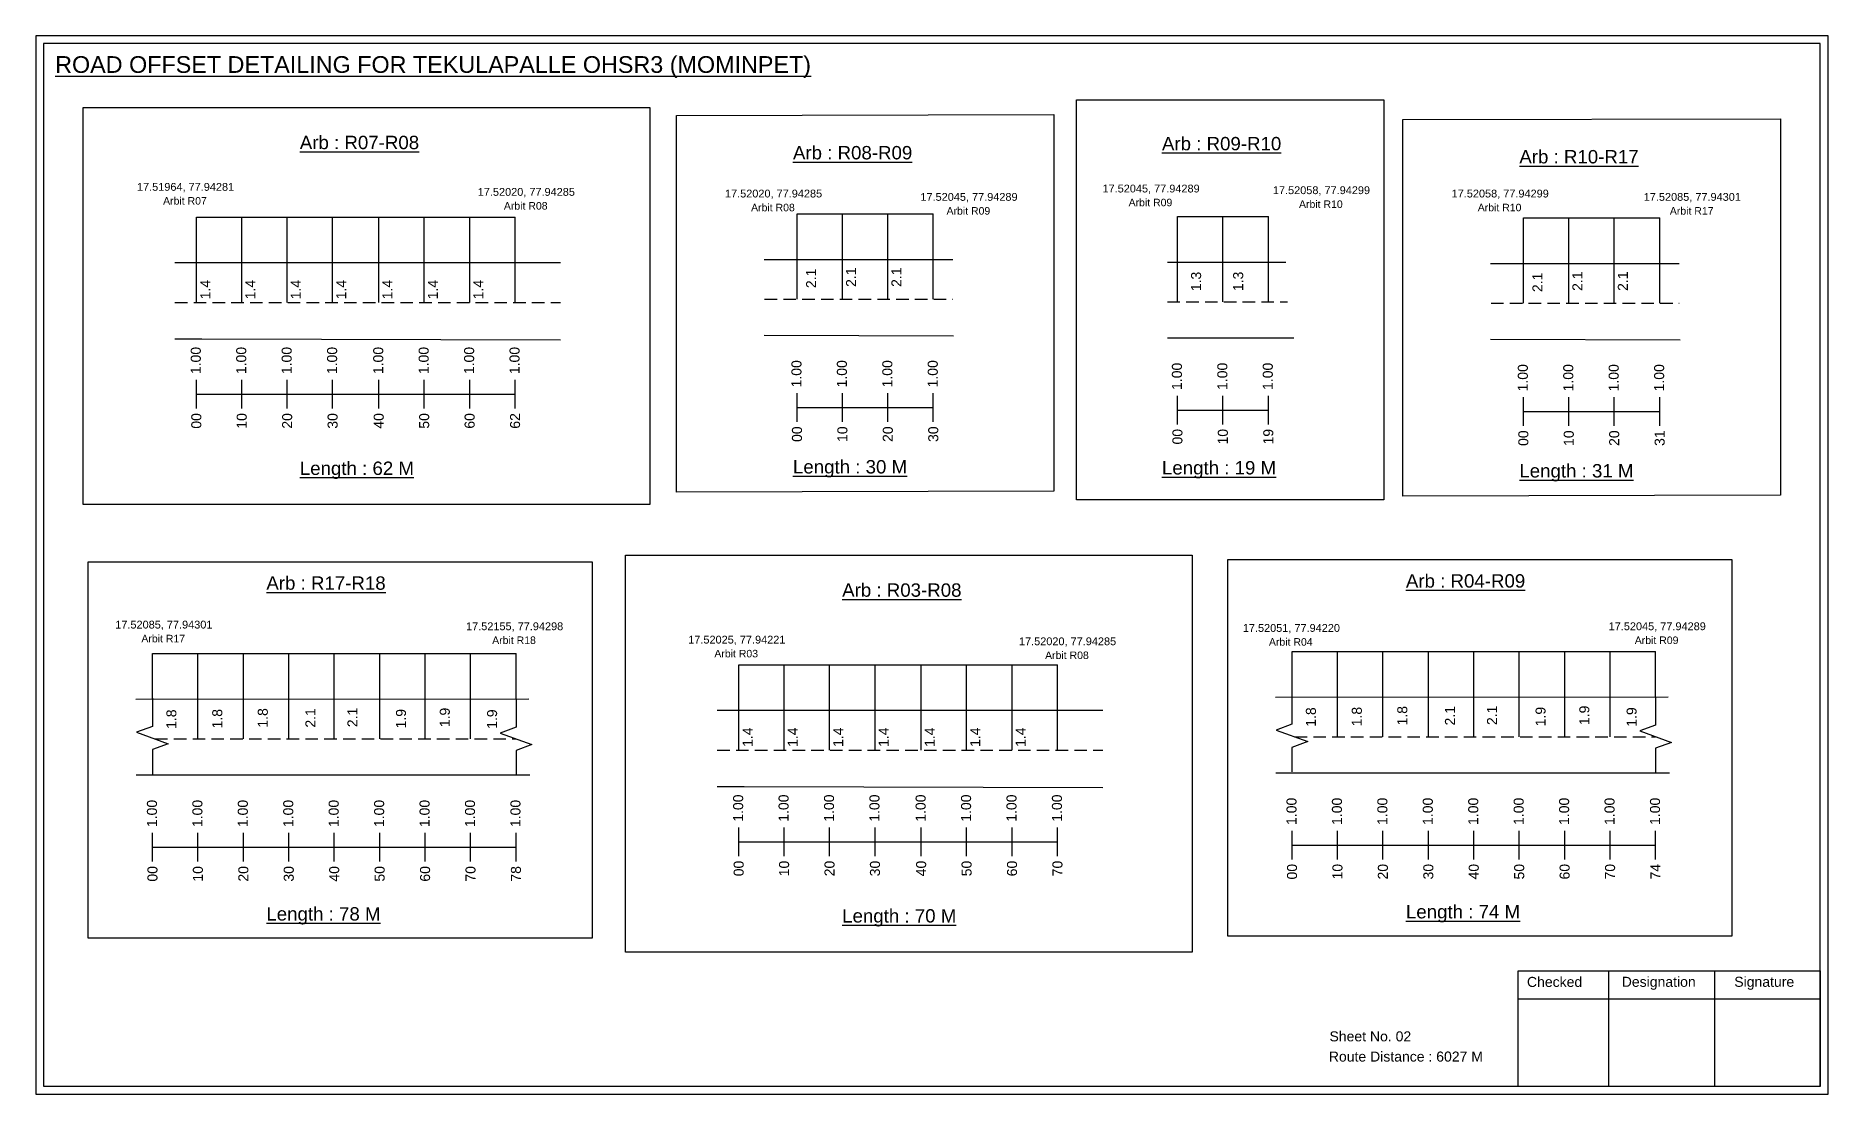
# Model space of a CAD drawing. Header units: inches. Extents: x 1972 to 9977, y 79 to 2755.
# Drawn here: x 6577 to 7114, y 181 to 498 of the extents above; entities that cross this region are included whole.
import ezdxf

# ---------------------------------------------------------------- set-up
doc = ezdxf.new("R2010")
doc.units = ezdxf.units.IN
doc.header["$MEASUREMENT"] = 0
doc.linetypes.add('DASHED2', pattern=[0.375, 0.25, -0.125])
doc.layers.add('PDF_Geometry', color=7, linetype='Continuous')
doc.layers.add('PDF_Text', color=5, linetype='Continuous')
doc.styles.add('PDF Arial', font='arial.ttf')
doc.styles.get("Standard").update_dxf_attribs({"font": 'arial.ttf'})

msp = doc.modelspace()

# ---------------------------------------------------------------- texts
at = {"color": 242, "true_color": 0xcd2027}
for s, height, p in [('%%UROAD OFFSET DETAILING FOR TEKULAPALLE OHSR3 (MOMINPET)', 5, (6582.98, 486.46)), ('%%UArb : R07-R08', 4, (6656.21, 463.63)), ('%%UArb : R09-R10', 4, (6914.27, 463.28)), ('%%UArb : R08-R09', 4, (6803.82, 460.57)), ('%%UArb : R10-R17', 4, (7021.24, 459.37)), ('%%ULength : 62 M', 4, (6656.21, 366.13)), ('%%ULength : 30 M', 4, (6803.82, 366.57)), ('%%ULength : 19 M', 4, (6914.27, 366.28)), ('%%ULength : 31 M', 4, (7021.24, 365.37)), ('%%UArb : R17-R18', 4, (6646.2, 331.78)), ('%%UArb : R03-R08', 4, (6818.55, 329.68)), ('%%UArb : R04-R09', 4, (6987.29, 332.42)), ('%%ULength : 78 M', 4, (6646.2, 232.78)), ('%%ULength : 70 M', 4, (6818.55, 232.18)), ('%%ULength : 74 M', 4, (6987.29, 233.42))]:
    msp.add_text(s, height=height, dxfattribs=at).set_placement(p)
at = {"color": 5}
for s, height, p in [('17.51964, 77.94281', 2.34, (6607.47, 451.17)), ('17.52020, 77.94285', 2.34, (6709.47, 449.67)), ('17.52020, 77.94285', 2.34, (6783.47, 449.17)), ('17.52045, 77.94289', 2.34, (6896.47, 450.67)), ('17.52058, 77.94299', 2.34, (6947.47, 450.17)), ('17.52058, 77.94299', 2.34, (7000.97, 449.17)), ('Arbit R07', 2.246, (6615.29, 447.04)), ('Arbit R08', 2.246, (6717.29, 445.54)), ('Arbit R08', 2.246, (6791.29, 445.04)), ('17.52045, 77.94289', 2.34, (6841.97, 448.17)), ('Arbit R09', 2.246, (6849.79, 444.04)), ('Arbit R09', 2.246, (6904.29, 446.54)), ('Arbit R10', 2.246, (6955.29, 446.04)), ('Arbit R10', 2.246, (7008.79, 445.04)), ('17.52085, 77.94301', 2.34, (7058.47, 448.17)), ('Arbit R17', 2.246, (7066.29, 444.04)), ('17.52085, 77.94301', 2.34, (6600.97, 320.17)), ('17.52155, 77.94298', 2.34, (6705.97, 319.67)), ('17.52045, 77.94289', 2.34, (7047.97, 319.67)), ('Arbit R17', 2.246, (6608.79, 316.04)), ('Arbit R18', 2.246, (6713.79, 315.54)), ('17.52025, 77.94221', 2.34, (6772.47, 315.67)), ('17.52020, 77.94285', 2.34, (6871.47, 315.17)), ('17.52051, 77.94220', 2.34, (6938.47, 319.17)), ('Arbit R04', 2.246, (6946.29, 315.04)), ('Arbit R09', 2.246, (7055.79, 315.54)), ('Arbit R03', 2.246, (6780.29, 311.54)), ('Arbit R08', 2.246, (6879.29, 311.04))]:
    msp.add_text(s, height=height, dxfattribs=at).set_placement(p)
for s, p in [('1.4', (6629.42, 418.69)), ('1.4', (6642.91, 418.69)), ('1.4', (6656.51, 418.69)), ('1.4', (6670.11, 418.69)), ('1.4', (6683.93, 418.69)), ('1.4', (6697.53, 418.69)), ('1.4', (6711.13, 418.69)), ('2.1', (6810.75, 422.04)), ('2.1', (6822.7, 422.4)), ('2.1', (6836.3, 422.4)), ('1.3', (6925.99, 421.11)), ('1.3', (6938.58, 421.14)), ('2.1', (7028.17, 420.84)), ('2.1', (7040.12, 421.2)), ('2.1', (7053.72, 421.2)), ('1.8', (6619.26, 290.13)), ('1.8', (6633, 290.26)), ('1.8', (6646.62, 290.51)), ('2.1', (6660.88, 290.51)), ('2.1', (6673.47, 290.64)), ('1.9', (6687.99, 290.26)), ('1.9', (6701.1, 290.64)), ('1.9', (6715.26, 290.14)), ('1.8', (6960.34, 290.77)), ('1.8', (6974.09, 290.9)), ('1.8', (6987.71, 291.15)), ('2.1', (7001.97, 291.15)), ('2.1', (7014.56, 291.28)), ('1.9', (7029.08, 290.9)), ('1.9', (7042.18, 291.28)), ('1.9', (7056.34, 290.78)), ('1.4', (6791.76, 284.74)), ('1.4', (6805.26, 284.74)), ('1.4', (6818.86, 284.74)), ('1.4', (6832.46, 284.74)), ('1.4', (6846.27, 284.74)), ('1.4', (6859.87, 284.74)), ('1.4', (6873.47, 284.74))]:
    msp.add_text(s, height=3, rotation=90).set_placement(p)
at = {"color": 217, "true_color": 0x93278f}
for s, p in [('1.00', (6626.57, 396.29)), ('1.00', (6640.17, 396.29)), ('1.00', (6653.77, 396.29)), ('1.00', (6667.37, 396.29)), ('1.00', (6681.18, 396.29)), ('1.00', (6694.78, 396.29)), ('1.00', (6708.38, 396.29)), ('1.00', (6721.98, 396.29)), ('1.00', (6806.36, 392.32)), ('1.00', (6819.96, 392.32)), ('1.00', (6833.56, 392.32)), ('1.00', (6847.16, 392.32)), ('1.00', (6920.24, 391.56)), ('1.00', (6933.84, 391.56)), ('1.00', (6947.44, 391.56)), ('1.00', (7023.78, 391.13)), ('1.00', (7037.38, 391.13)), ('1.00', (7050.98, 391.13)), ('1.00', (7064.58, 391.13)), ('00', (6626.72, 379.97)), ('10', (6640.32, 379.97)), ('20', (6653.92, 379.97)), ('30', (6667.52, 379.97)), ('40', (6681.33, 379.97)), ('50', (6694.93, 379.97)), ('60', (6708.53, 379.97)), ('62', (6722.13, 379.97)), ('00', (6806.51, 376)), ('10', (6820.11, 376)), ('20', (6833.71, 376)), ('30', (6847.31, 376)), ('00', (6920.39, 375.24)), ('10', (6933.99, 375.24)), ('19', (6947.59, 375.24)), ('00', (7023.93, 374.81)), ('10', (7037.53, 374.81)), ('20', (7051.13, 374.81)), ('31', (7064.73, 374.81)), ('1.00', (6613.45, 260.74)), ('1.00', (6627.05, 260.74)), ('1.00', (6640.65, 260.74)), ('1.00', (6654.25, 260.74)), ('1.00', (6667.85, 260.74)), ('1.00', (6681.45, 260.74)), ('1.00', (6695.05, 260.74)), ('1.00', (6708.65, 260.74)), ('1.00', (6722.25, 260.74)), ('1.00', (6788.91, 262.34)), ('1.00', (6802.51, 262.34)), ('1.00', (6816.11, 262.34)), ('1.00', (6829.71, 262.34)), ('1.00', (6843.53, 262.34)), ('1.00', (6857.13, 262.34)), ('1.00', (6870.73, 262.34)), ('1.00', (6884.33, 262.34)), ('1.00', (6954.54, 261.38)), ('1.00', (6968.14, 261.38)), ('1.00', (6981.74, 261.38)), ('1.00', (6995.34, 261.38)), ('1.00', (7008.94, 261.38)), ('1.00', (7022.54, 261.38)), ('1.00', (7036.14, 261.38)), ('1.00', (7049.74, 261.38)), ('1.00', (7063.34, 261.38)), ('00', (6613.6, 244.42)), ('10', (6627.2, 244.42)), ('20', (6640.8, 244.42)), ('30', (6654.4, 244.42)), ('40', (6668, 244.42)), ('50', (6681.6, 244.42)), ('60', (6695.2, 244.42)), ('70', (6708.8, 244.42)), ('78', (6722.4, 244.42)), ('00', (6789.06, 246.02)), ('10', (6802.66, 246.02)), ('20', (6816.26, 246.02)), ('30', (6829.86, 246.02)), ('40', (6843.68, 246.02)), ('50', (6857.28, 246.02)), ('60', (6870.88, 246.02)), ('70', (6884.48, 246.02)), ('00', (6954.69, 245.06)), ('10', (6968.29, 245.06)), ('20', (6981.89, 245.06)), ('30', (6995.49, 245.06)), ('40', (7009.09, 245.06)), ('50', (7022.69, 245.06)), ('60', (7036.29, 245.06)), ('70', (7049.89, 245.06)), ('74', (7063.49, 245.06))]:
    msp.add_text(s, height=3, rotation=90, dxfattribs=at).set_placement(p)
for s, p in [('Sheet No. 02', (6964.41, 196.62)), ('Route Distance : 6027 M', (6964.22, 190.57))]:
    msp.add_text(s, height=3).set_placement(p)
at = {"layer": 'PDF_Text', "color": 7, "attachment_point": 7, "style": 'PDF Arial'}
for s, insert, char_height in [('Checked', (7023.52, 212.87), 3.001), ('Designation', (7051.89, 212.04), 3.0006), ('Signature', (7085.57, 212.04), 3.001)]:
    msp.add_mtext(s, dxfattribs=dict(at, insert=insert, char_height=char_height))

# ---------------------------------------------------------------- linework, layer by layer
at = {"color": 5}
for p, q in [((6625.24, 443.23), (6720.66, 443.23)), ((6805.03, 444.26), (6845.83, 444.26)), ((6918.91, 443.5), (6946.11, 443.5)), ((7022.46, 443.07), (7063.26, 443.07)), ((6612.12, 312.68), (6720.92, 312.68)), ((6953.21, 313.32), (7062.01, 313.32)), ((6787.59, 309.28), (6883, 309.28))]:
    msp.add_line(p, q, dxfattribs=at)
for p, q in [((6625.24, 417.69), (6625.24, 443.23)), ((6638.84, 417.69), (6638.84, 443.23)), ((6652.44, 417.69), (6652.44, 443.23)), ((6666.04, 417.69), (6666.04, 443.23)), ((6679.86, 417.69), (6679.86, 443.23)), ((6693.46, 417.69), (6693.46, 443.23)), ((6707.06, 417.69), (6707.06, 443.23)), ((6720.66, 417.69), (6720.66, 443.23)), ((6805.03, 418.73), (6805.03, 444.26)), ((6818.63, 418.73), (6818.63, 444.26)), ((6832.23, 418.73), (6832.23, 444.26)), ((6845.83, 418.73), (6845.83, 444.26)), ((6918.91, 417.96), (6918.91, 443.5)), ((6932.51, 417.96), (6932.51, 443.5)), ((6946.11, 417.96), (6946.11, 443.5)), ((7022.46, 417.53), (7022.46, 443.07)), ((7036.06, 417.53), (7036.06, 443.07)), ((7049.66, 417.53), (7049.66, 443.07)), ((7063.26, 417.53), (7063.26, 443.07)), ((6734.26, 429.58), (6618.83, 429.58)), ((6795.2, 430.61), (6851.68, 430.61)), ((6915.91, 429.85), (6951.33, 429.85)), ((7012.62, 429.41), (7069.11, 429.41)), ((6795.2, 407.93), (6851.91, 407.8)), ((6618.83, 406.89), (6626.89, 406.89)), ((6626.89, 406.89), (6734.26, 406.59)), ((6915.91, 407.16), (6953.73, 407.16)), ((7012.62, 406.73), (7069.33, 406.6)), ((6612.12, 299.03), (6612.12, 312.68)), ((6625.72, 287.15), (6625.72, 312.68)), ((6639.32, 287.15), (6639.32, 312.68)), ((6652.92, 287.15), (6652.92, 312.68)), ((6666.52, 287.15), (6666.52, 312.68)), ((6680.12, 287.15), (6680.12, 312.68)), ((6693.72, 287.15), (6693.72, 312.68)), ((6707.32, 287.15), (6707.32, 312.68)), ((6720.92, 299.03), (6720.92, 312.68)), ((6953.21, 299.67), (6953.21, 313.32)), ((6966.81, 287.78), (6966.81, 313.32)), ((6980.41, 287.78), (6980.41, 313.32)), ((6994.01, 287.78), (6994.01, 313.32)), ((7007.61, 287.78), (7007.61, 313.32)), ((7021.21, 287.78), (7021.21, 313.32)), ((7034.81, 287.78), (7034.81, 313.32)), ((7048.41, 287.78), (7048.41, 313.32)), ((7062.01, 299.67), (7062.01, 313.32)), ((6787.59, 283.74), (6787.59, 309.28)), ((6801.19, 283.74), (6801.19, 309.28)), ((6814.79, 283.74), (6814.79, 309.28)), ((6828.39, 283.74), (6828.39, 309.28)), ((6842.2, 283.74), (6842.2, 309.28)), ((6855.8, 283.74), (6855.8, 309.28)), ((6869.4, 283.74), (6869.4, 309.28)), ((6883, 283.74), (6883, 309.28)), ((6607.13, 299.03), (6724.74, 299.09)), ((6896.6, 295.63), (6781.18, 295.63)), ((6948.21, 299.67), (7065.83, 299.72)), ((6607.27, 276.34), (6725.05, 276.34)), ((6948.36, 276.98), (7066.14, 276.98)), ((6781.18, 272.94), (6789.24, 272.94)), ((6789.24, 272.94), (6896.6, 272.64))]:
    msp.add_line(p, q)
at = {"linetype": 'DASHED2', "ltscale": 15}
for p, q in [((6795.34, 418.73), (6851.68, 418.73)), ((6618.83, 417.69), (6734.26, 417.69)), ((6915.91, 417.96), (6951.82, 417.96)), ((7012.77, 417.53), (7069.11, 417.53)), ((6612.89, 287.15), (6720.92, 287.15)), ((6953.97, 287.78), (7062.01, 287.78)), ((6781.18, 283.74), (6896.6, 283.74))]:
    msp.add_line(p, q, dxfattribs=at)
at = {"color": 217, "true_color": 0x93278f}
for p, q in [((6625.24, 386), (6625.24, 394.55)), ((6638.84, 386), (6638.84, 394.55)), ((6652.44, 386), (6652.44, 394.55)), ((6666.04, 386), (6666.04, 394.55)), ((6679.86, 386), (6679.86, 394.55)), ((6693.46, 386), (6693.46, 394.55)), ((6707.06, 386), (6707.06, 394.55)), ((6720.66, 386), (6720.66, 394.55)), ((6625.24, 390.27), (6720.66, 390.33)), ((6805.03, 382.03), (6805.03, 390.59)), ((6805.03, 386.3), (6845.83, 386.31)), ((6818.63, 382.03), (6818.63, 390.59)), ((6832.23, 382.03), (6832.23, 390.59)), ((6845.83, 382.03), (6845.83, 390.59)), ((6918.91, 381.26), (6918.91, 389.82)), ((6932.51, 381.26), (6932.51, 389.82)), ((6946.11, 381.26), (6946.11, 389.82)), ((7022.46, 380.83), (7022.46, 389.39)), ((7036.06, 380.83), (7036.06, 389.39)), ((7049.66, 380.83), (7049.66, 389.39)), ((7063.26, 380.83), (7063.26, 389.39)), ((6918.91, 385.53), (6946.11, 385.54)), ((7022.46, 385.1), (7063.26, 385.11)), ((6612.12, 250.45), (6612.12, 259)), ((6625.72, 250.45), (6625.72, 259)), ((6639.32, 250.45), (6639.32, 259)), ((6652.92, 250.45), (6652.92, 259)), ((6666.52, 250.45), (6666.52, 259)), ((6680.12, 250.45), (6680.12, 259)), ((6693.72, 250.45), (6693.72, 259)), ((6707.32, 250.45), (6707.32, 259)), ((6720.92, 250.45), (6720.92, 259)), ((6787.59, 252.05), (6787.59, 260.61)), ((6801.19, 252.05), (6801.19, 260.61)), ((6814.79, 252.05), (6814.79, 260.61)), ((6828.39, 252.05), (6828.39, 260.61)), ((6842.2, 252.05), (6842.2, 260.61)), ((6855.8, 252.05), (6855.8, 260.61)), ((6869.4, 252.05), (6869.4, 260.61)), ((6883, 252.05), (6883, 260.61)), ((6953.21, 251.08), (6953.21, 259.64)), ((6966.81, 251.08), (6966.81, 259.64)), ((6980.41, 251.08), (6980.41, 259.64)), ((6994.01, 251.08), (6994.01, 259.64)), ((7007.61, 251.08), (7007.61, 259.64)), ((7021.21, 251.08), (7021.21, 259.64)), ((7034.81, 251.08), (7034.81, 259.64)), ((7048.41, 251.08), (7048.41, 259.64)), ((7062.01, 251.08), (7062.01, 259.64)), ((6612.12, 254.72), (6720.92, 254.72)), ((6787.59, 256.32), (6883, 256.38)), ((6953.21, 255.35), (7062.01, 255.35))]:
    msp.add_line(p, q, dxfattribs=at)
for points in [[(6888.7, 478.34), (6980.64, 478.34), (6980.64, 358.73), (6888.7, 358.73)], [(6591.32, 476.06), (6760.93, 476.06), (6760.93, 357.24), (6591.32, 357.24)], [(6768.95, 473.66), (6881.95, 473.95), (6881.95, 361.27), (6768.95, 360.98)], [(6986.37, 472.46), (7099.37, 472.75), (7099.37, 360.07), (6986.37, 359.78)], [(6592.9, 340.16), (6743.75, 340.16), (6743.75, 227.48), (6592.9, 227.48)], [(6753.66, 342.11), (6923.28, 342.11), (6923.28, 223.29), (6753.66, 223.29)], [(6933.98, 340.8), (7084.83, 340.8), (7084.83, 228.12), (6933.98, 228.12)]]:
    msp.add_lwpolyline(points, close=True)
at = {"linetype": 'Continuous'}
for points in [[(6612.11, 299.31), (6612.11, 290.88), (6607.36, 289.16), (6616.85, 285.7), (6612.11, 283.98), (6612.11, 276.63)], [(6720.92, 299.03), (6720.92, 290.6), (6716.18, 288.87), (6725.67, 285.42), (6720.92, 283.69), (6720.92, 276.34)], [(6953.19, 299.95), (6953.19, 291.52), (6948.45, 289.79), (6957.93, 286.34), (6953.19, 284.61), (6953.19, 277.27)], [(7062.01, 299.67), (7062.01, 291.24), (7057.27, 289.51), (7066.75, 286.06), (7062.01, 284.33), (7062.01, 276.98)]]:
    msp.add_lwpolyline(points, dxfattribs=at)
at = {"layer": 'PDF_Geometry'}
for points in [[(6577.2, 497.54), (6577.2, 180.82), (7113.67, 180.82), (7113.67, 497.54)], [(6579.53, 495.21), (6579.53, 183.24), (7111.25, 183.24), (7111.25, 495.21)]]:
    msp.add_lwpolyline(points, close=True, dxfattribs=at)
at = {"layer": 'PDF_Geometry', "color": 242, "true_color": 0xcc1f26}
msp.add_lwpolyline([(7111.25, 183.15), (7020.91, 183.15), (7020.91, 217.76), (7111.25, 217.76)], close=True, dxfattribs=at)
for points in [[(7047.89, 217.76), (7047.89, 183.15)], [(7079.62, 217.76), (7079.62, 183.15)], [(7020.91, 209.39), (7111.25, 209.39)]]:
    msp.add_lwpolyline(points, dxfattribs=at)

msp.set_redraw_order([(e.dxf.handle, doc.entitydb.next_handle()) for e in msp.query("TEXT MTEXT ATTDEF DIMENSION ARC_DIMENSION")])  # texts and dimensions are drawn at this point

doc.saveas('drawing.dxf')
